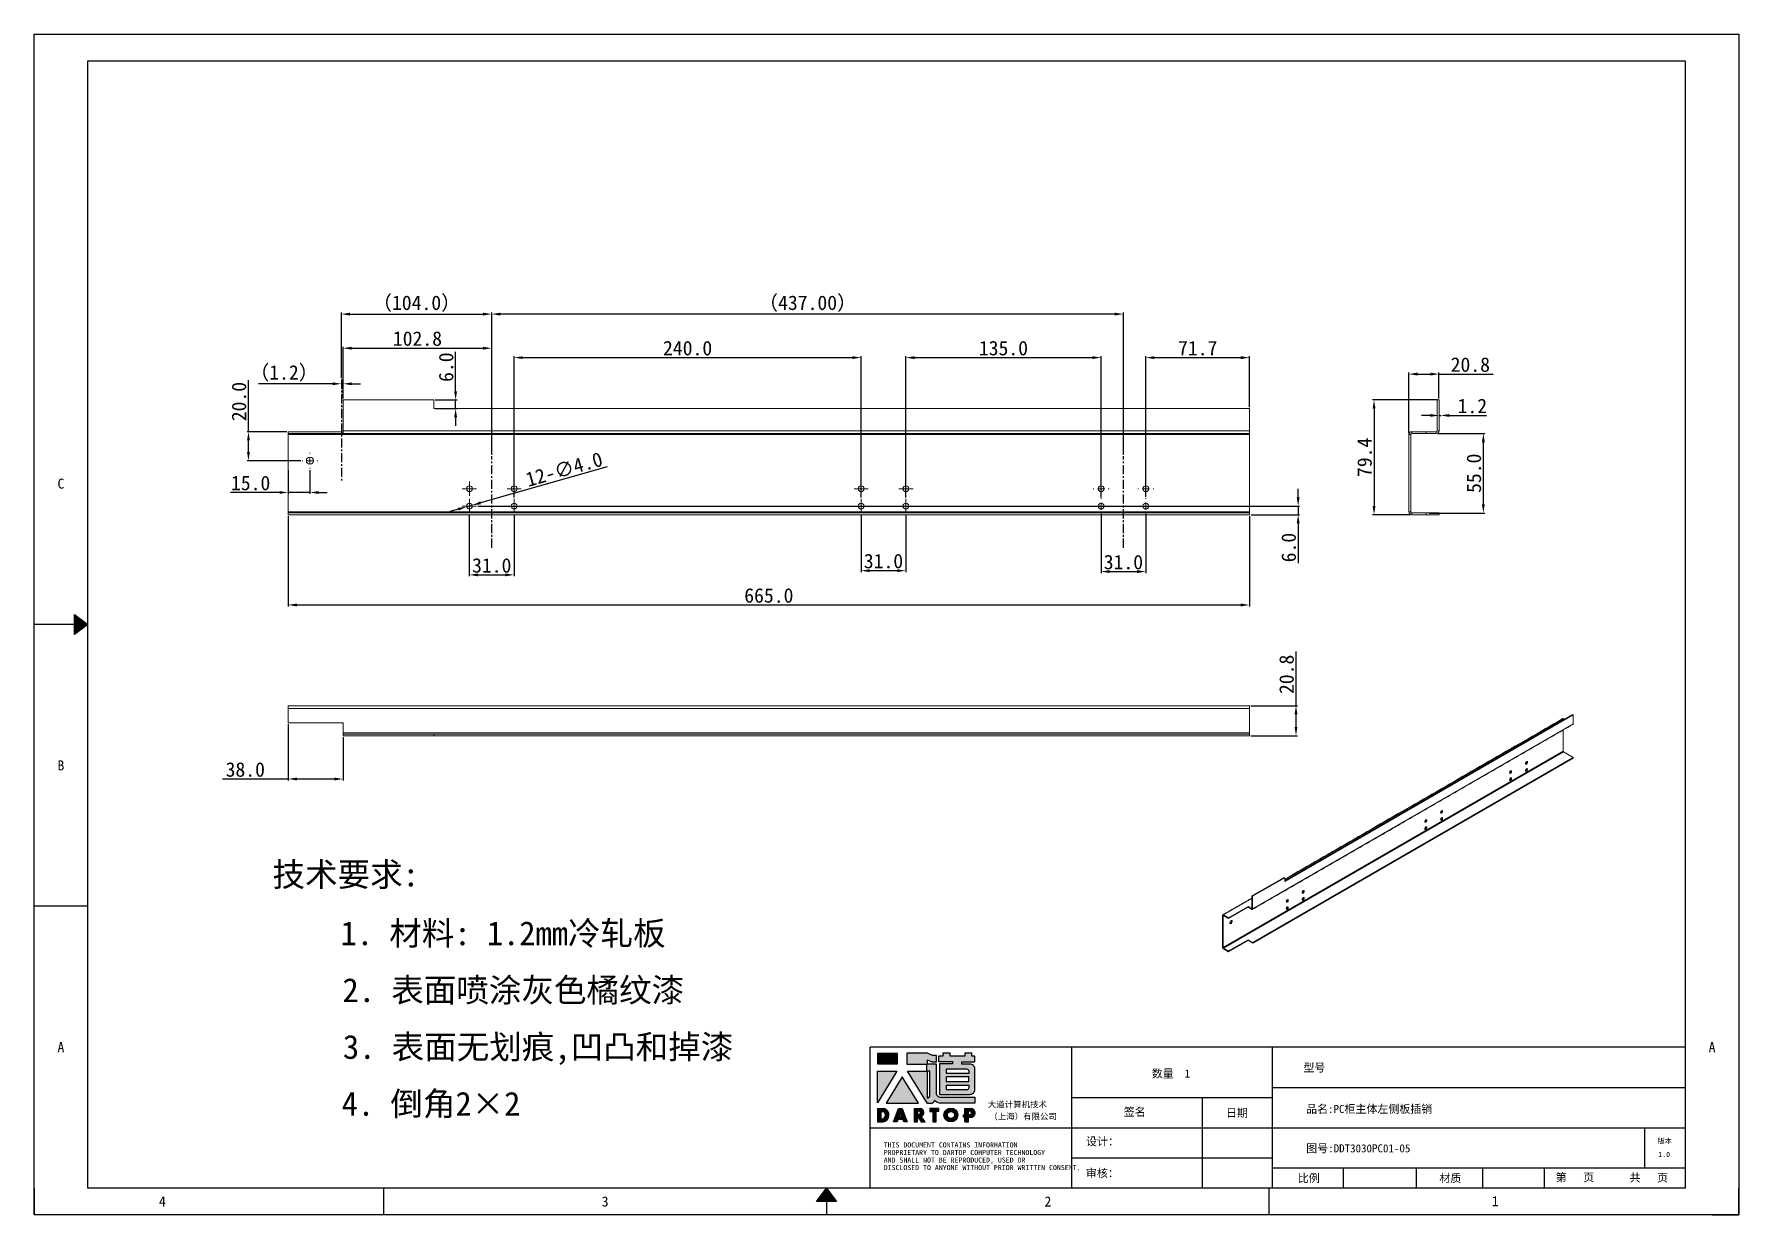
# Model space of a CAD drawing. Header units: millimetres. Extents: x 12436 to 30221, y 8547 to 23793.
# Drawn here: x 24961 to 26141, y 17318 to 18134 of the extents above; entities that cross this region are included whole.
import ezdxf
from ezdxf.enums import TextEntityAlignment as Align

# ---------------------------------------------------------------- set-up
doc = ezdxf.new("R2010")
doc.units = ezdxf.units.MM
doc.header["$PDSIZE"] = -1
doc.linetypes.add('CENTER', pattern=[10.16, 6.35, -1.27, 1.27, -1.27])
doc.linetypes.add('DOT', pattern=[0.25, 0, -0.25])
for name, color, linetype in [('4', 7, 'Continuous'), ('FORMAT', 7, 'Continuous'), ('print', 30, 'Continuous'), ('点画线', 1, 'CENTER')]:
    doc.layers.add(name, color=color, linetype=linetype)
doc.styles.add('Dartop', font='SIMFANG.TTF')
doc.styles.add('HZ', font='SimSun.ttf')
doc.styles.add('hzHT', font='SIMHEI.TTF')
doc.dimstyles.new('副本 ISO-25', dxfattribs={"dimtxt": 10, "dimasz": 6, "dimexe": 1, "dimexo": 1, "dimgap": 1.524, "dimtad": 1, "dimdec": 1, "dimzin": 0, "dimdsep": 46, "dimtxsty": 'Standard', "dimcen": 2.5, "dimclrd": 4, "dimclre": 4, "dimclrt": 4, "dimadec": 0, "dimazin": 0, "dimtfac": 1, "dimtdec": 1, "dimtmove": 0, "dimatfit": 3, "dimfxl": 1, "dimtzin": 0, "dimarcsym": 0})

msp = doc.modelspace()

# ---------------------------------------------------------------- texts
at = {"color": 0}
for s, height, style, p in [('C', 6.962, 'Dartop', (24979.965, 17823.444)), ('B', 6.962, 'Dartop', (24979.965, 17628.515)), ('A', 6.962, 'Dartop', (24979.965, 17433.585)), ('A', 6.962, 'Dartop', (26122.235, 17433.585)), ('型号', 5.5694, 'hzHT', (25847.132, 17419.418)), ('数量  1', 5.5694, 'hzHT', (25747.871, 17415.328)), ('签名', 5.5694, 'hzHT', (25722.852, 17388.787)), ('日期', 5.5694, 'hzHT', (25793.522, 17388.101)), ('品名:PC柜主体左侧板插销  ', 5.56942, 'hzHT', (25888.814, 17390.827)), ('图号:DDT3030PC01-05', 5.56942, 'hzHT', (25877.488, 17363.604)), ('版本', 3.4809, 'hzHT', (26089.478, 17368.65)), ('1.0', 3.4809, 'Dartop', (26089.059, 17359.347)), ('比例', 5.5694, 'hzHT', (25843.249, 17342.937)), ('材质', 5.5694, 'hzHT', (25941.169, 17342.937)), ('第   页', 5.5694, 'hzHT', (26027.324, 17343.514)), ('共   页', 5.5694, 'hzHT', (26078.484, 17343.312)), ('4', 6.962, 'Dartop', (25050.121, 17326.838)), ('3', 6.962, 'Dartop', (25356.439, 17326.838)), ('2', 6.962, 'Dartop', (25662.757, 17326.838)), ('1', 6.962, 'Dartop', (25972.249, 17327.058))]:
    msp.add_text(s, height=height, dxfattribs=dict(at, style=style)).set_placement(p, align=Align.MIDDLE_CENTER)
at = {"style": 'HZ'}
for s, height, p in [('技术要求:', 16.511, (25176.976, 17553.067)), ('     1. 材料: 1.2mm冷轧板', 16.51104, (25257.789, 17512.397)), ('    2. 表面喷涂灰色橘纹漆', 16.51104, (25270.481, 17473.085)), ('3. 表面无划痕,凹凸和掉漆', 16.51104, (25310.123, 17433.773)), ('4. 倒角2×2         ', 16.51104, (25286.547, 17394.461))]:
    msp.add_text(s, height=height, dxfattribs=at).set_placement(p, align=Align.MIDDLE_CENTER)
at = {"color": 0, "style": 'hzHT'}
for s, height, p in [('THIS DOCUMENT CONTAINS INFORMATION', 3.48089, (25549.164, 17364.211)), ('PROPRIETARY TO DARTOP COMPUTER TECHNOLOGY', 3.48089, (25549.164, 17358.99)), ('设计：', 5.5694, (25689.114, 17365.583)), ('AND SHALL NOT BE REPRODUCED, USED OR', 3.48089, (25549.164, 17353.768)), ('DISCLOSED TO ANYONE WITHOUT PRIOR WRITTEN CONSENT.', 3.48089, (25549.164, 17348.547)), ('审核：', 5.5694, (25689.031, 17343.651))]:
    msp.add_text(s, height=height, dxfattribs=at).set_placement(p)
at = {"layer": '4', "color": 0, "style": 'hzHT'}
for s, p in [('大道计算机技术', (25621.158, 17391.859)), ('（上海）有限公司', (25622.209, 17383.534))]:
    msp.add_text(s, height=4.1771, dxfattribs=at).set_placement(p)

# ---------------------------------------------------------------- blocks, each defined once
blk = doc.blocks.new('SW_CENTERMARKSYMBOL_0')
at = {"color": 0, "linetype": 'Continuous', "lineweight": 0}
for p, q in [((-5, 0), (-5.5, 0)), ((0, 0), (-2.5, 0)), ((0, 5), (0, 5.5)), ((0, 0), (0, 2.5)), ((0, 0), (0, -2.5)), ((0, 0), (2.5, 0)), ((5, 0), (5.5, 0)), ((0, -5), (0, -5.5))]:
    blk.add_line(p, q, dxfattribs=at)
blk = doc.blocks.new('SW_CENTERMARKSYMBOL_1')
at = {"color": 0, "linetype": 'Continuous', "lineweight": 0}
for p, q in [((-2.5, 0), (-4.9, 0)), ((0, 0), (-2.5, 0)), ((0, 2.5), (0, 4.9)), ((0, 0), (0, 2.5)), ((0, 0), (0, -2.5)), ((0, 0), (2.5, 0)), ((2.5, 0), (4.9, 0)), ((0, -2.5), (0, -4.9))]:
    blk.add_line(p, q, dxfattribs=at)
blk = doc.blocks.new('SW_CENTERMARKSYMBOL_2')
at = {"color": 0, "linetype": 'Continuous', "lineweight": 0}
for p, q in [((-2.5, 0), (-4.9, 0)), ((0, 0), (-2.5, 0)), ((0, 2.5), (0, 4.9)), ((0, 0), (0, 2.5)), ((0, 0), (0, -2.5)), ((0, 0), (2.5, 0)), ((2.5, 0), (4.9, 0)), ((0, -2.5), (0, -4.9))]:
    blk.add_line(p, q, dxfattribs=at)
blk = doc.blocks.new('SW_CENTERMARKSYMBOL_5')
at = {"color": 0, "linetype": 'Continuous', "lineweight": 0}
for p, q in [((-5, 0), (-5.5, 0)), ((0, 0), (-2.5, 0)), ((0, 5), (0, 5.5)), ((0, 0), (0, 2.5)), ((0, 0), (0, -2.5)), ((0, 0), (2.5, 0)), ((5, 0), (5.5, 0)), ((0, -5), (0, -5.5))]:
    blk.add_line(p, q, dxfattribs=at)
blk = doc.blocks.new('SW_CENTERMARKSYMBOL_6')
at = {"color": 0, "linetype": 'Continuous', "lineweight": 0}
for p, q in [((-5, 0), (-5.5, 0)), ((0, 0), (-2.5, 0)), ((0, 5), (0, 5.5)), ((0, 0), (0, 2.5)), ((0, 0), (0, -2.5)), ((0, 0), (2.5, 0)), ((5, 0), (5.5, 0)), ((0, -5), (0, -5.5))]:
    blk.add_line(p, q, dxfattribs=at)
blk = doc.blocks.new('*D91')
at = {"color": 4, "lineweight": -2}
for p, q in [((25137.2, 17800.9), (25137.2, 17738.5)), ((25802.2, 17800.9), (25802.2, 17738.5)), ((25143.2, 17739.5), (25796.2, 17739.5))]:
    blk.add_line(p, q, dxfattribs=at)
at = {"color": 4}
for points in [[(25143.2, 17740.5), (25143.2, 17738.5), (25137.2, 17739.5)], [(25796.2, 17740.5), (25796.2, 17738.5), (25802.2, 17739.5)]]:
    blk.add_solid(points, dxfattribs=at)
at = {"layer": 'Defpoints', "color": 0}
for p in [(25137.2, 17801.9), (25802.2, 17801.9), (25802.2, 17739.5)]:
    blk.add_point(p, dxfattribs=at)
at = {"color": 4, "insert": (25469.7, 17746), "char_height": 10, "attachment_point": 5}
blk.add_mtext('665.0', dxfattribs=at)
blk = doc.blocks.new('*D92')
at = {"color": 4, "lineweight": -2}
for p, q in [((25932.4, 17858.1), (25965, 17858.1)), ((25964, 17809.1), (25964, 17852.1)), ((25926.5, 17803.1), (25965, 17803.1))]:
    blk.add_line(p, q, dxfattribs=at)
at = {"color": 4}
for points in [[(25963, 17852.1), (25965, 17852.1), (25964, 17858.1)], [(25963, 17809.1), (25965, 17809.1), (25964, 17803.1)]]:
    blk.add_solid(points, dxfattribs=at)
at = {"layer": 'Defpoints', "color": 0}
for p in [(25931.4, 17858.1), (25964, 17858.1), (25925.5, 17803.1)]:
    blk.add_point(p, dxfattribs=at)
at = {"color": 4, "insert": (25957.5, 17830.6), "char_height": 10, "attachment_point": 5, "rotation": 90}
blk.add_mtext('55.0', dxfattribs=at)
blk = doc.blocks.new('*D93')
at = {"color": 4, "lineweight": -2}
for p, q in [((25927.3, 17870.6), (25921.3, 17870.6)), ((25933.3, 17870.6), (25934.5, 17870.6)), ((25933.3, 17869.7), (25933.3, 17869.6)), ((25934.5, 17869.7), (25934.5, 17869.6)), ((25940.5, 17870.6), (25966.2, 17870.6))]:
    blk.add_line(p, q, dxfattribs=at)
at = {"color": 4}
for points in [[(25927.3, 17871.6), (25927.3, 17869.6), (25933.3, 17870.6)], [(25940.5, 17871.6), (25940.5, 17869.6), (25934.5, 17870.6)]]:
    blk.add_solid(points, dxfattribs=at)
at = {"layer": 'Defpoints', "color": 0}
for p in [(25933.3, 17870.7), (25934.5, 17870.7), (25934.5, 17870.6)]:
    blk.add_point(p, dxfattribs=at)
at = {"color": 4, "insert": (25956.4, 17877.1), "char_height": 10, "attachment_point": 5}
blk.add_mtext('1.2', dxfattribs=at)
blk = doc.blocks.new('*D94')
at = {"color": 4, "lineweight": -2}
for p, q in [((25835.9, 17813.9), (25835.9, 17819.9)), ((25268.4, 17807.9), (25836.9, 17807.9)), ((25803.4, 17801.9), (25836.9, 17801.9)), ((25835.9, 17807.9), (25835.9, 17801.9)), ((25835.9, 17795.9), (25835.9, 17768.5))]:
    blk.add_line(p, q, dxfattribs=at)
at = {"color": 4}
for points in [[(25834.9, 17813.9), (25836.9, 17813.9), (25835.9, 17807.9)], [(25834.9, 17795.9), (25836.9, 17795.9), (25835.9, 17801.9)]]:
    blk.add_solid(points, dxfattribs=at)
at = {"layer": 'Defpoints', "color": 0}
for p in [(25267.4, 17807.9), (25802.4, 17801.9), (25835.9, 17801.9)]:
    blk.add_point(p, dxfattribs=at)
at = {"color": 4, "insert": (25829.4, 17779.2), "char_height": 10, "attachment_point": 5, "rotation": 90}
blk.add_mtext('6.0', dxfattribs=at)
blk = doc.blocks.new('*D95')
at = {"color": 4, "lineweight": -2}
for p, q in [((25109.7, 17859.3), (25109.7, 17895)), ((25136.2, 17859.3), (25108.7, 17859.3)), ((25109.7, 17845.3), (25109.7, 17853.3)), ((25145.9, 17839.3), (25108.7, 17839.3))]:
    blk.add_line(p, q, dxfattribs=at)
at = {"color": 4}
for points in [[(25108.7, 17853.3), (25110.7, 17853.3), (25109.7, 17859.3)], [(25108.7, 17845.3), (25110.7, 17845.3), (25109.7, 17839.3)]]:
    blk.add_solid(points, dxfattribs=at)
at = {"layer": 'Defpoints', "color": 0}
for p in [(25109.7, 17859.3), (25137.2, 17859.3), (25146.9, 17839.3)]:
    blk.add_point(p, dxfattribs=at)
at = {"color": 4, "insert": (25103.2, 17880.2), "char_height": 10, "attachment_point": 5, "rotation": 90}
blk.add_mtext('20.0', dxfattribs=at)
blk = doc.blocks.new('*D96')
at = {"color": 4, "lineweight": -2}
for p, q in [((25137.2, 17657), (25137.2, 17618.1)), ((25175.2, 17648), (25175.2, 17618.1)), ((25137.2, 17619.1), (25091.8, 17619.1)), ((25169.2, 17619.1), (25143.2, 17619.1))]:
    blk.add_line(p, q, dxfattribs=at)
at = {"color": 4}
for points in [[(25143.2, 17620.1), (25143.2, 17618.1), (25137.2, 17619.1)], [(25169.2, 17620.1), (25169.2, 17618.1), (25175.2, 17619.1)]]:
    blk.add_solid(points, dxfattribs=at)
at = {"layer": 'Defpoints', "color": 0}
for p in [(25137.2, 17658), (25175.2, 17649), (25175.2, 17619.1)]:
    blk.add_point(p, dxfattribs=at)
at = {"color": 4, "insert": (25107.5, 17625.6), "char_height": 10, "attachment_point": 5}
blk.add_mtext('38.0', dxfattribs=at)
blk = doc.blocks.new('*D97')
at = {"color": 4, "lineweight": -2}
for p, q in [((25262.5, 17802), (25262.5, 17759.3)), ((25293.5, 17802.1), (25293.5, 17759.3)), ((25268.5, 17760.3), (25287.5, 17760.3))]:
    blk.add_line(p, q, dxfattribs=at)
at = {"color": 4}
for points in [[(25268.5, 17761.3), (25268.5, 17759.3), (25262.5, 17760.3)], [(25287.5, 17761.3), (25287.5, 17759.3), (25293.5, 17760.3)]]:
    blk.add_solid(points, dxfattribs=at)
at = {"layer": 'Defpoints', "color": 0}
for p in [(25262.5, 17803), (25293.5, 17803.1), (25293.5, 17760.3)]:
    blk.add_point(p, dxfattribs=at)
at = {"color": 4, "insert": (25278, 17766.8), "char_height": 10, "attachment_point": 5}
blk.add_mtext('31.0', dxfattribs=at)
blk = doc.blocks.new('*D98')
at = {"color": 4, "lineweight": -2}
for p, q in [((25293.5, 17813.8), (25293.5, 17911.6)), ((25299.5, 17910.6), (25527.5, 17910.6)), ((25533.5, 17813.8), (25533.5, 17911.6))]:
    blk.add_line(p, q, dxfattribs=at)
at = {"color": 4}
for points in [[(25299.5, 17911.6), (25299.5, 17909.6), (25293.5, 17910.6)], [(25527.5, 17911.6), (25527.5, 17909.6), (25533.5, 17910.6)]]:
    blk.add_solid(points, dxfattribs=at)
at = {"layer": 'Defpoints', "color": 0}
for p in [(25533.5, 17910.6), (25293.5, 17812.8), (25533.5, 17812.8)]:
    blk.add_point(p, dxfattribs=at)
at = {"color": 4, "insert": (25413.5, 17917.1), "char_height": 10, "attachment_point": 5}
blk.add_mtext('240.0', dxfattribs=at)
blk = doc.blocks.new('*D99')
at = {"color": 4, "lineweight": -2}
for p, q in [((25564.5, 17813.9), (25564.5, 17911.6)), ((25570.5, 17910.6), (25693.5, 17910.6)), ((25699.5, 17813.9), (25699.5, 17911.6))]:
    blk.add_line(p, q, dxfattribs=at)
at = {"color": 4}
for points in [[(25570.5, 17911.6), (25570.5, 17909.6), (25564.5, 17910.6)], [(25693.5, 17911.6), (25693.5, 17909.6), (25699.5, 17910.6)]]:
    blk.add_solid(points, dxfattribs=at)
at = {"layer": 'Defpoints', "color": 0}
for p in [(25699.5, 17910.6), (25564.5, 17812.9), (25699.5, 17812.9)]:
    blk.add_point(p, dxfattribs=at)
at = {"color": 4, "insert": (25632, 17917.1), "char_height": 10, "attachment_point": 5}
blk.add_mtext('135.0', dxfattribs=at)
blk = doc.blocks.new('*D100')
at = {"color": 4, "lineweight": -2}
for p, q in [((25730.5, 17814.4), (25730.5, 17911.6)), ((25736.5, 17910.6), (25796.2, 17910.6)), ((25802.2, 17876.3), (25802.2, 17911.6))]:
    blk.add_line(p, q, dxfattribs=at)
at = {"color": 4}
for points in [[(25736.5, 17911.6), (25736.5, 17909.6), (25730.5, 17910.6)], [(25796.2, 17911.6), (25796.2, 17909.6), (25802.2, 17910.6)]]:
    blk.add_solid(points, dxfattribs=at)
at = {"layer": 'Defpoints', "color": 0}
for p in [(25802.2, 17910.6), (25802.2, 17875.3), (25730.5, 17813.4)]:
    blk.add_point(p, dxfattribs=at)
at = {"color": 4, "insert": (25766.4, 17917.1), "char_height": 10, "attachment_point": 5}
blk.add_mtext('71.7', dxfattribs=at)
blk = doc.blocks.new('*D101')
at = {"color": 4, "lineweight": -2}
for p, q in [((25175.2, 17882.3), (25175.2, 17918.1)), ((25181.2, 17917.1), (25272, 17917.1)), ((25278, 17843.3), (25278, 17918.1))]:
    blk.add_line(p, q, dxfattribs=at)
at = {"color": 4}
for points in [[(25181.2, 17918.1), (25181.2, 17916.1), (25175.2, 17917.1)], [(25272, 17918.1), (25272, 17916.1), (25278, 17917.1)]]:
    blk.add_solid(points, dxfattribs=at)
at = {"layer": 'Defpoints', "color": 0}
for p in [(25278, 17917.1), (25175.2, 17881.3), (25278, 17842.3)]:
    blk.add_point(p, dxfattribs=at)
at = {"color": 4, "insert": (25226.6, 17923.7), "char_height": 10, "attachment_point": 5}
blk.add_mtext('102.8', dxfattribs=at)
blk = doc.blocks.new('*D102')
at = {"color": 4, "lineweight": -2}
for p, q in [((25932.3, 17881.3), (25887.4, 17881.3)), ((25888.4, 17875.3), (25888.4, 17807.9)), ((25913.5, 17801.9), (25887.4, 17801.9))]:
    blk.add_line(p, q, dxfattribs=at)
at = {"color": 4}
for points in [[(25887.4, 17875.3), (25889.4, 17875.3), (25888.4, 17881.3)], [(25887.4, 17807.9), (25889.4, 17807.9), (25888.4, 17801.9)]]:
    blk.add_solid(points, dxfattribs=at)
at = {"layer": 'Defpoints', "color": 0}
for p in [(25933.3, 17881.3), (25888.4, 17801.9), (25914.5, 17801.9)]:
    blk.add_point(p, dxfattribs=at)
at = {"color": 4, "insert": (25881.9, 17841.6), "char_height": 10, "attachment_point": 5, "rotation": 90}
blk.add_mtext('79.4', dxfattribs=at)
blk = doc.blocks.new('*D103')
at = {"color": 4, "lineweight": -2}
for p, q in [((25912.5, 17858.4), (25912.5, 17900.2)), ((25918.5, 17899.2), (25927.3, 17899.2)), ((25933.3, 17882.3), (25933.3, 17900.2)), ((25933.3, 17899.2), (25970.7, 17899.2))]:
    blk.add_line(p, q, dxfattribs=at)
at = {"color": 4}
for points in [[(25918.5, 17900.2), (25918.5, 17898.2), (25912.5, 17899.2)], [(25927.3, 17900.2), (25927.3, 17898.2), (25933.3, 17899.2)]]:
    blk.add_solid(points, dxfattribs=at)
at = {"layer": 'Defpoints', "color": 0}
for p in [(25933.3, 17899.2), (25933.3, 17881.3), (25912.5, 17857.4)]:
    blk.add_point(p, dxfattribs=at)
at = {"color": 4, "insert": (25955, 17905.7), "char_height": 10, "attachment_point": 5}
blk.add_mtext('20.8', dxfattribs=at)
blk = doc.blocks.new('*D104')
at = {"color": 4, "lineweight": -2}
for p, q in [((25834.4, 17669.8), (25834.4, 17707.2)), ((25803.2, 17669.8), (25835.4, 17669.8)), ((25834.4, 17655), (25834.4, 17663.8)), ((25803.2, 17649), (25835.4, 17649))]:
    blk.add_line(p, q, dxfattribs=at)
at = {"color": 4}
for points in [[(25833.4, 17663.8), (25835.4, 17663.8), (25834.4, 17669.8)], [(25833.4, 17655), (25835.4, 17655), (25834.4, 17649)]]:
    blk.add_solid(points, dxfattribs=at)
at = {"layer": 'Defpoints', "color": 0}
for p in [(25802.2, 17669.8), (25834.4, 17669.8), (25802.2, 17649)]:
    blk.add_point(p, dxfattribs=at)
at = {"color": 4, "insert": (25827.9, 17691.5), "char_height": 10, "attachment_point": 5, "rotation": 90}
blk.add_mtext('20.8', dxfattribs=at)
blk = doc.blocks.new('*D105')
at = {"color": 4, "lineweight": -2}
for p, q in [((25137.2, 17832.8), (25137.2, 17816.3)), ((25152.2, 17832.8), (25152.2, 17816.3)), ((25131.2, 17817.3), (25097.2, 17817.3)), ((25152.2, 17817.3), (25137.2, 17817.3)), ((25158.2, 17817.3), (25164.2, 17817.3))]:
    blk.add_line(p, q, dxfattribs=at)
at = {"color": 4}
for points in [[(25131.2, 17818.3), (25131.2, 17816.3), (25137.2, 17817.3)], [(25158.2, 17818.3), (25158.2, 17816.3), (25152.2, 17817.3)]]:
    blk.add_solid(points, dxfattribs=at)
at = {"layer": 'Defpoints', "color": 0}
for p in [(25137.2, 17833.8), (25152.2, 17833.8), (25137.2, 17817.3)]:
    blk.add_point(p, dxfattribs=at)
at = {"color": 4, "insert": (25111.2, 17823.8), "char_height": 10, "attachment_point": 5}
blk.add_mtext('15.0', dxfattribs=at)
blk = doc.blocks.new('*U14')
at = {"color": 254, "linetype": 'Continuous', "extrusion": (0, 0, -1)}
for points in [[(-17, 0.333), (-16.812, 0.25), (-17, 0.5)], [(-17, 0.333), (-17.188, 0.25), (-16.812, 0.25)], [(-17, 0.333), (-17, 0.5), (-17.188, 0.25)]]:
    blk.add_solid(points, dxfattribs=at)
blk = doc.blocks.new('*U13')
at = {"color": 254, "linetype": 'Continuous', "extrusion": (0, 0, -1)}
for points in [[(-0.833, 11), (-0.75, 10.812), (-0.75, 11.188)], [(-0.833, 11), (-0.75, 11.188), (-1, 11)], [(-0.833, 11), (-1, 11), (-0.75, 10.812)]]:
    blk.add_solid(points, dxfattribs=at)
blk = doc.blocks.new('dadao')
for p, q in [((48, 19.2), (44.9, 10.4)), ((44.9, 10.4), (51.2, 10.4)), ((51.2, 10.4), (48, 19.2))]:
    blk.add_line(p, q)
for points in [[(41.8, 121.6), (41.8, 143.7), (-0.4, 143.7), (-0.4, 121.6), (41.8, 121.6)], [(104.8, 122), (104.8, 130.3), (114.1, 126.3), (124.2, 126.3), (124.2, 139.6), (115.9, 139.6), (105.1, 143.9), (61.5, 143.9)], [(61.7, 144), (61.7, 121.3), (103.9, 121.3)], [(113.4, 38.7), (105.1, 38.7), (63, 106.5), (103.9, 106.5), (103.9, 120.9), (103.9, 121.3)], [(109.7, 53.6), (109.7, 106.2), (104.3, 106.2), (104.3, 50.4), (106.6, 50.4)], [(144.6, 94.4), (144.6, 84.8), (192, 84.8), (192, 94.1), (144.9, 94.1)], [(120.2, 45), (119.5, 45), (119.5, 44.6)], [(0, 28), (0, 0), (11.8, 0)], [(0.1, 28), (14, 28)], [(7.1, 21.8), (7.1, 6.1), (12, 6.1)], [(7.1, 21.8), (11.4, 21.8)], [(76.8, 28.2), (76.8, 0), (84.1, 0), (84.1, 11.1), (91.6, -0.1), (100.3, -0.1), (91.7, 11.1)], [(76.8, 28.2), (90.6, 28.2)], [(84, 22.7), (84, 15.3), (87.2, 15.3)], [(84, 22.7), (87.3, 22.7)], [(183.7, 0), (183.7, 9.6), (180.6, 9.6), (180.6, 14.9), (183.8, 14.9), (183.8, 28.1), (196.1, 28.1), (196.5, 28.1)], [(183.7, 0), (190.9, 0), (190.9, 9.6), (198.8, 9.6)], [(194.9, 22.3), (190.8, 22.3), (190.8, 15), (194.4, 15)]]:
    blk.add_lwpolyline(points)
blk.add_lwpolyline([(137.1, 144.2), (137.1, 137.9), (128.3, 137.9), (128.3, 126.5), (157.3, 126.5), (157.3, 121.5), (130.3, 121.5), (130.3, 57.5), (194.4, 57.5, 0.414214), (204.4, 67.5), (204.4, 111.3, 0.414214), (194.4, 121.3), (177.5, 121.3), (177.5, 126.3), (204.7, 126.3), (204.7, 137.7), (198.2, 137.7), (198.2, 143.9), (183.3, 143.9), (183.3, 138), (153, 138), (153, 144.2), (137.1, 144.2)], format="xyb", close=True)
for points in [[(104.8, 122), (123.4, 122), (123.4, 60, 0.414214), (131.4, 52), (204.8, 52), (204.8, 39.1), (131.7, 39.1)], [(144.3, 110.8), (144.3, 101.8), (192.3, 101.8), (192.3, 105.5, 0.414214), (187.3, 110.5), (144.3, 110.5)], [(144.6, 77), (144.6, 67.5), (187.6, 67.5, 0.414214), (192.6, 72.5), (192.6, 76.4), (144.6, 76.4)]]:
    blk.add_lwpolyline(points, format="xyb")
for points in [[(-0.3, 106.2), (40.4, 106.2), (-0.3, 39.7), (-0.3, 106.2)], [(51.7, 94.1), (18.4, 39.3), (86.2, 39.3)], [(43.8, 28.2), (51.8, 28.2), (62.6, -0.1), (55, -0.1), (53.2, 5), (42.9, 5), (41.1, 0), (33.6, 0)], [(110, 28.1), (110, 21.9), (116, 21.9), (116, -0.1), (123.2, -0.1), (123.2, 22), (129.2, 22), (129.2, 28.1), (110, 28.1)]]:
    blk.add_lwpolyline(points, close=True)
for radius in [14.5, 7.44]:
    blk.add_circle((154.2, 14.2), radius)
for centre, radius, start, end in [((99.2, 60.7), 12.6, 305.6399, 325.969), ((111.6, 46.7), 8.19, 282.9811, 347.6627), ((136, 61.7), 22.9, 226.7358, 259.3209), ((8.5, 13.9), 8.49, 294.2143, 69.7177), ((9.6, 14.2), 14.4, 278.6604, 72.3203), ((86.4, 19), 3.8, 282.527, 76.7196), ((88.6, 19.4), 8.95, 290.6073, 77.2124), ((193.7, 18.7), 3.8, 280.9891, 72.5513), ((195.7, 18.6), 9.51, 288.8959, 85.2442)]:
    blk.add_arc(centre, radius, start, end)
blk = doc.blocks.new('*D382')
at = {"color": 4, "lineweight": -2}
for p, q in [((25278, 17844.3), (25278, 17941.7)), ((25709, 17940.7), (25284, 17940.7)), ((25715, 17843.3), (25715, 17941.7))]:
    blk.add_line(p, q, dxfattribs=at)
at = {"color": 4}
for points in [[(25284, 17941.7), (25284, 17939.7), (25278, 17940.7)], [(25709, 17941.7), (25709, 17939.7), (25715, 17940.7)]]:
    blk.add_solid(points, dxfattribs=at)
at = {"layer": 'Defpoints', "color": 0}
for p in [(25278, 17940.7), (25278, 17843.3), (25715, 17842.3)]:
    blk.add_point(p, dxfattribs=at)
at = {"color": 4, "insert": (25496.5, 17947.9), "char_height": 10, "attachment_point": 5}
blk.add_mtext('{\\fSimSun|b0|i0|c134|p2;（}437.00{\\fSimSun|b0|i0|c134|p2;）}', dxfattribs=at)
blk = doc.blocks.new('*D144')
at = {"layer": 'Defpoints', "color": 0}
for p in [(25260.6, 17807.4), (25264.5, 17808.5)]:
    blk.add_point(p, dxfattribs=at)
at = {"layer": 'FORMAT', "color": 4, "lineweight": -2}
for p, q in [((25357.8, 17835), (25270.2, 17810.1)), ((25254.9, 17805.7), (25249.1, 17804.1)), ((25260.6, 17807.4), (25264.5, 17808.5))]:
    blk.add_line(p, q, dxfattribs=at)
at = {"layer": 'FORMAT', "color": 4}
for points in [[(25270, 17811.1), (25270.5, 17809.1), (25264.5, 17808.5)], [(25254.6, 17806.7), (25255.1, 17804.8), (25260.6, 17807.4)]]:
    blk.add_solid(points, dxfattribs=at)
at = {"layer": 'FORMAT', "color": 4, "insert": (25328.1, 17833.3), "char_height": 10, "attachment_point": 5, "rotation": 15.8757}
blk.add_mtext('12-∅4.0', dxfattribs=at)
blk = doc.blocks.new('*D145')
at = {"color": 4, "lineweight": -2}
for p, q in [((25174, 17896.4), (25174, 17941.7)), ((25180, 17940.7), (25272, 17940.7)), ((25278, 17843.3), (25278, 17941.7))]:
    blk.add_line(p, q, dxfattribs=at)
at = {"color": 4}
for points in [[(25180, 17941.7), (25180, 17939.7), (25174, 17940.7)], [(25272, 17941.7), (25272, 17939.7), (25278, 17940.7)]]:
    blk.add_solid(points, dxfattribs=at)
at = {"layer": 'Defpoints', "color": 0}
for p in [(25278, 17940.7), (25174, 17895.4), (25278, 17842.3)]:
    blk.add_point(p, dxfattribs=at)
at = {"color": 4, "insert": (25226, 17947.9), "char_height": 10, "attachment_point": 5}
blk.add_mtext('{\\fSimSun|b0|i0|c134|p2;（}104.0{\\fSimSun|b0|i0|c134|p2;）}', dxfattribs=at)
blk = doc.blocks.new('*D383')
at = {"layer": 'Defpoints', "color": 0}
for p in [(25174, 17895.4), (25175.2, 17892.5), (25175.2, 17881.3)]:
    blk.add_point(p, dxfattribs=at)
at = {"layer": 'FORMAT', "color": 4, "lineweight": -2}
for p, q in [((25168, 17892.5), (25116.6, 17892.5)), ((25174, 17894.4), (25174, 17891.5)), ((25175.2, 17892.5), (25174, 17892.5)), ((25175.2, 17882.3), (25175.2, 17893.5)), ((25181.2, 17892.5), (25187.2, 17892.5))]:
    blk.add_line(p, q, dxfattribs=at)
at = {"layer": 'FORMAT', "color": 4}
for points in [[(25168, 17893.5), (25168, 17891.5), (25174, 17892.5)], [(25181.2, 17893.5), (25181.2, 17891.5), (25175.2, 17892.5)]]:
    blk.add_solid(points, dxfattribs=at)
at = {"layer": 'FORMAT', "color": 4, "insert": (25134.3, 17899.7), "char_height": 10, "attachment_point": 5}
blk.add_mtext('{\\fSimSun|b0|i0|c134|p2;（}1.2{\\fSimSun|b0|i0|c134|p2;）}', dxfattribs=at)
blk = doc.blocks.new('*D384')
at = {"layer": 'Defpoints', "color": 0}
for p in [(25699.5, 17802.7), (25730.5, 17802.4), (25730.5, 17762.6)]:
    blk.add_point(p, dxfattribs=at)
at = {"layer": 'FORMAT', "color": 4, "lineweight": -2}
for p, q in [((25699.5, 17801.7), (25699.5, 17761.6)), ((25730.5, 17801.4), (25730.5, 17761.6)), ((25705.5, 17762.6), (25724.5, 17762.6))]:
    blk.add_line(p, q, dxfattribs=at)
at = {"layer": 'FORMAT', "color": 4}
for points in [[(25705.5, 17763.6), (25705.5, 17761.6), (25699.5, 17762.6)], [(25724.5, 17763.6), (25724.5, 17761.6), (25730.5, 17762.6)]]:
    blk.add_solid(points, dxfattribs=at)
at = {"layer": 'FORMAT', "color": 4, "insert": (25715, 17769.1), "char_height": 10, "attachment_point": 5}
blk.add_mtext('31.0', dxfattribs=at)
blk = doc.blocks.new('*D385')
at = {"layer": 'Defpoints', "color": 0}
for p in [(25533.5, 17803), (25564.5, 17803), (25533.5, 17763.2)]:
    blk.add_point(p, dxfattribs=at)
at = {"layer": 'FORMAT', "color": 4, "lineweight": -2}
for p, q in [((25533.5, 17802), (25533.5, 17762.2)), ((25564.5, 17802), (25564.5, 17762.2)), ((25558.5, 17763.2), (25539.5, 17763.2))]:
    blk.add_line(p, q, dxfattribs=at)
at = {"layer": 'FORMAT', "color": 4}
for points in [[(25539.5, 17764.2), (25539.5, 17762.2), (25533.5, 17763.2)], [(25558.5, 17764.2), (25558.5, 17762.2), (25564.5, 17763.2)]]:
    blk.add_solid(points, dxfattribs=at)
at = {"layer": 'FORMAT', "color": 4, "insert": (25549, 17769.8), "char_height": 10, "attachment_point": 5}
blk.add_mtext('31.0', dxfattribs=at)
blk = doc.blocks.new('*D392')
at = {"color": 4, "lineweight": -2}
for p, q in [((25253, 17887.3), (25253, 17914.7)), ((25238.8, 17881.3), (25254, 17881.3)), ((25253, 17875.3), (25253, 17881.3)), ((25238.8, 17875.3), (25254, 17875.3)), ((25253, 17869.3), (25253, 17863.3))]:
    blk.add_line(p, q, dxfattribs=at)
at = {"color": 4}
for points in [[(25252, 17887.3), (25254, 17887.3), (25253, 17881.3)], [(25252, 17869.3), (25254, 17869.3), (25253, 17875.3)]]:
    blk.add_solid(points, dxfattribs=at)
at = {"layer": 'Defpoints', "color": 0}
for p in [(25237.8, 17881.3), (25253, 17881.3), (25237.8, 17875.3)]:
    blk.add_point(p, dxfattribs=at)
at = {"color": 4, "insert": (25246.5, 17904), "char_height": 10, "attachment_point": 5, "rotation": 90}
blk.add_mtext('6.0', dxfattribs=at)

# ---------------------------------------------------------------- dimensions: what is measured, and where the dimension line sits
for p1, p2, text, picture, middle in [((25174.045, 17895.399), (25278.045, 17842.343), '{\\fSimSun|b0|i0|c134|p2;（}<>{\\fSimSun|b0|i0|c134|p2;）}', '*D145', (25226.045, 17940.686)), ((25715.045, 17842.343), (25278.045, 17843.343), '{\\fSimSun|b0|i0|c134|p2;（}<>0{\\fSimSun|b0|i0|c134|p2;）}', '*D382', (25496.545, 17940.686))]:
    dim = msp.add_linear_dim(base=(25278.045, 17940.686), p1=p1, p2=p2, text=text, dimstyle='副本 ISO-25')
    dim.commit()
    dim.dimension.update_dxf_attribs({"geometry": picture, "text_midpoint": middle, "dimtype": 160})
for base, p1, p2, picture, middle in [((25278.045, 17917.144), (25175.245, 17881.317), (25278.045, 17842.343), '*D101', (25226.645, 17917.144)), ((25802.245, 17739.464), (25137.245, 17801.917), (25802.245, 17801.917), '*D91', (25469.745, 17739.464)), ((25293.545, 17760.292), (25262.545, 17803.015), (25293.545, 17803.117), '*D97', (25278.045, 17760.292)), ((25175.245, 17619.086), (25137.245, 17657.994), (25175.245, 17648.997), '*D96', (25107.471, 17619.086))]:
    dim = msp.add_linear_dim(base=base, p1=p1, p2=p2, dimstyle='副本 ISO-25')
    dim.commit()
    dim.dimension.update_dxf_attribs({"geometry": picture, "text_midpoint": middle, "dimtype": 160})
for base, p1, p2, picture, middle in [((25533.545, 17910.62), (25293.545, 17812.815), (25533.545, 17812.815), '*D98', (25413.545, 17917.144)), ((25699.545, 17910.62), (25564.545, 17812.915), (25699.545, 17812.915), '*D99', (25632.045, 17917.144)), ((25802.245, 17910.62), (25730.545, 17813.415), (25802.245, 17875.317), '*D100', (25766.395, 17917.144)), ((25933.332, 17899.151), (25912.535, 17857.38), (25933.332, 17881.317), '*D103', (25955.023, 17905.675)), ((25934.532, 17870.589), (25933.332, 17870.685), (25934.532, 17870.685), '*D93', (25956.389, 17877.113)), ((25137.245, 17817.262), (25152.245, 17833.814), (25137.245, 17833.814), '*D105', (25111.221, 17823.786))]:
    dim = msp.add_linear_dim(base=base, p1=p1, p2=p2, dimstyle='副本 ISO-25')
    dim.commit()
    dim.dimension.update_dxf_attribs({"geometry": picture, "text_midpoint": middle})
for base, p1, p2, picture, middle in [((25252.994, 17881.317), (25237.845, 17875.317), (25237.845, 17881.317), '*D392', (25246.47, 17904.007)), ((25109.742, 17859.317), (25146.945, 17839.314), (25137.245, 17859.317), '*D95', (25103.218, 17880.174)), ((25888.428, 17801.917), (25933.332, 17881.317), (25914.472, 17801.917), '*D102', (25881.904, 17841.617)), ((25963.987, 17858.117), (25925.535, 17803.117), (25931.395, 17858.117), '*D92', (25957.463, 17830.617)), ((25835.933, 17801.917), (25267.445, 17807.915), (25802.445, 17801.917), '*D94', (25829.409, 17779.226)), ((25834.434, 17669.794), (25802.245, 17648.997), (25802.245, 17669.794), '*D104', (25827.91, 17691.484))]:
    dim = msp.add_linear_dim(base=base, p1=p1, p2=p2, angle=90, dimstyle='副本 ISO-25')
    dim.commit()
    dim.dimension.update_dxf_attribs({"geometry": picture, "text_midpoint": middle})
at = {"layer": 'FORMAT'}
dim = msp.add_linear_dim(base=(25175.245, 17892.49), p1=(25174.045, 17895.399), p2=(25175.245, 17881.317), text='{\\fSimSun|b0|i0|c134|p2;（}<>{\\fSimSun|b0|i0|c134|p2;）}', dimstyle='副本 ISO-25', dxfattribs=at)
dim.commit()
dim.dimension.update_dxf_attribs({"geometry": '*D383', "text_midpoint": (25134.271, 17892.49), "dimtype": 160})
dim = msp.add_diameter_dim_2p(p1=(25260.621, 17807.368), p2=(25264.469, 17808.462), text='12-<>', dimstyle='副本 ISO-25', dxfattribs=at)
dim.commit()
dim.dimension.update_dxf_attribs({"geometry": '*D144', "text_midpoint": (25329.862, 17827.06), "dimtype": 163})
for base, p1, p2, picture, middle in [((25533.545, 17763.25), (25564.545, 17803.015), (25533.545, 17803.015), '*D385', (25549.045, 17769.774)), ((25730.545, 17762.567), (25699.545, 17802.665), (25730.545, 17802.415), '*D384', (25715.045, 17769.091))]:
    dim = msp.add_linear_dim(base=base, p1=p1, p2=p2, dimstyle='副本 ISO-25', dxfattribs=at)
    dim.commit()
    dim.dimension.update_dxf_attribs({"geometry": picture, "text_midpoint": middle})

# ---------------------------------------------------------------- hatches: boundary and pattern name
for points in [[(25558.641, 17429.274), (25544.755, 17429.274), (25544.755, 17422.019), (25558.641, 17422.019)], [(25558.194, 17416.942), (25544.792, 17416.942), (25544.792, 17395.061)], [(25561.909, 17412.972), (25550.954, 17394.915), (25573.262, 17394.915)], [(25587.427, 17391.221), (25581.087, 17391.221), (25581.087, 17389.209), (25583.065, 17389.209), (25583.065, 17381.961), (25585.433, 17381.961), (25585.433, 17389.214), (25587.427, 17389.214)]]:
    msp.add_hatch(color=0).paths.add_polyline_path(points)
h = msp.add_hatch(color=0)
h.paths.add_polyline_path([(25579.393, 17424.864), (25582.458, 17423.54), (25585.771, 17423.54), (25585.771, 17427.926), (25583.037, 17427.926), (25579.476, 17429.332), (25565.203, 17429.332), (25565.203, 17421.916), (25579.09, 17421.916), (25579.09, 17421.766), (25579.09, 17417.026), (25565.623, 17417.026), (25579.475, 17394.734), (25582.218, 17394.734, 0.27937482), (25584.22, 17396.681), (25584.22, 17396.784), (25584.462, 17396.784, 0.14314537), (25588.238, 17394.862), (25612.307, 17394.862), (25612.307, 17399.09), (25588.136, 17399.09, -0.41421356), (25585.503, 17401.722), (25585.503, 17422.15), (25579.393, 17422.15)])
h.paths.add_polyline_path([(25579.23, 17416.931), (25580.995, 17416.93), (25580.995, 17399.629, -0.08893574), (25579.972, 17398.577), (25579.224, 17398.577)], flags=16)
h = msp.add_hatch(color=0)
h.paths.add_polyline_path([(25612.266, 17427.312), (25610.124, 17427.312), (25610.124, 17429.349), (25605.229, 17429.349), (25605.229, 17427.414), (25595.236, 17427.414), (25595.236, 17429.451), (25590.002, 17429.451), (25590.002, 17427.376), (25587.11, 17427.376), (25587.11, 17423.62), (25596.654, 17423.62), (25596.654, 17421.959), (25587.76, 17421.959), (25587.76, 17400.928), (25608.873, 17400.928, 0.41421356), (25612.164, 17404.219), (25612.164, 17418.622, 0.41421356), (25608.873, 17421.913), (25603.292, 17421.913), (25603.292, 17423.543), (25612.266, 17423.543)])
h.paths.add_polyline_path([(25606.541, 17418.348, -0.41421356), (25608.187, 17416.702), (25608.187, 17415.495), (25592.38, 17415.495), (25592.38, 17418.348)], flags=16)
h.paths.add_polyline_path([(25608.085, 17412.949), (25608.085, 17409.893), (25592.483, 17409.893), (25592.483, 17412.949)], flags=16)
h.paths.add_polyline_path([(25608.289, 17407.142), (25608.289, 17405.834, -0.41421356), (25606.643, 17404.188), (25592.483, 17404.188), (25592.483, 17407.142)], flags=16)
h = msp.add_hatch(color=0)
h.paths.add_polyline_path([(25549.489, 17391.188), (25544.891, 17391.188), (25544.891, 17381.989), (25548.763, 17381.989, 0.79301591)])
h.paths.add_polyline_path([(25548.831, 17384.003), (25547.224, 17384.003), (25547.224, 17389.173), (25548.654, 17389.173, -0.67136089)], flags=16)
h = msp.add_hatch(color=0)
h.paths.add_polyline_path([(25561.944, 17391.263), (25559.32, 17391.263), (25555.946, 17381.979), (25558.431, 17381.979), (25559.016, 17383.624), (25562.383, 17383.624), (25562.981, 17381.959), (25565.486, 17381.959)])
h.paths.add_polyline_path([(25561.74, 17385.398), (25559.653, 17385.398), (25560.677, 17388.315)], flags=16)
h = msp.add_hatch(color=0)
h.paths.add_polyline_path([(25574.698, 17391.257), (25570.176, 17391.257), (25570.176, 17381.974), (25572.566, 17381.974), (25572.566, 17385.654), (25575.022, 17381.94), (25577.909, 17381.94), (25575.082, 17385.63, 0.74405494)])
h.paths.add_polyline_path([(25572.544, 17387.028), (25572.544, 17389.466), (25573.612, 17389.466, -0.79680897), (25573.596, 17387.028)], flags=16)
h = msp.add_hatch(color=0)
h.paths.add_polyline_path([(25590.873, 17386.649, 1), (25600.405, 17386.649, 1)])
h.paths.add_polyline_path([(25598.088, 17386.649, -1), (25593.191, 17386.649, -1)], flags=16)
h = msp.add_hatch(color=0)
h.paths.add_polyline_path([(25609.548, 17391.235), (25609.411, 17391.235), (25605.38, 17391.235), (25605.38, 17386.902), (25604.311, 17386.902), (25604.311, 17385.144), (25605.363, 17385.144), (25605.363, 17381.99), (25607.716, 17381.99), (25607.716, 17385.156), (25610.302, 17385.156, 0.81230381)])
h.paths.add_polyline_path([(25607.681, 17386.914), (25607.681, 17389.338), (25609.021, 17389.338, -0.77821343), (25608.884, 17386.914)], flags=16)

# ---------------------------------------------------------------- linework, layer by layer
at = {"color": 0, "linetype": 'DOT'}
for p, q in [((24961.4, 17336.12), (24961.4, 18115.839)), ((26140.799, 18115.839), (26140.799, 17336.12)), ((26122.235, 17317.555), (24961.4, 17317.555))]:
    msp.add_line(p, q, dxfattribs=at)
at = {"color": 0}
for p, q in [((24998.529, 17336.12), (24998.529, 18115.839)), ((26103.67, 18115.839), (26103.67, 17336.12)), ((24989.247, 17725.979), (24961.4, 17725.979)), ((24998.529, 17531.05), (24961.4, 17531.05)), ((26103.67, 17433.585), (25539.766, 17433.585)), ((25539.766, 17336.12), (25539.766, 17433.585)), ((25679.002, 17433.585), (25679.002, 17336.12)), ((25818.237, 17336.12), (25818.237, 17433.585)), ((25679.002, 17398.776), (25818.237, 17398.776)), ((25769.505, 17398.776), (25769.505, 17336.12)), ((25818.237, 17405.738), (26103.67, 17405.738)), ((25539.766, 17377.891), (25679.002, 17377.891)), ((25679.002, 17377.891), (26103.67, 17377.891)), ((26075.823, 17350.044), (26075.823, 17377.891)), ((25679.002, 17357.005), (25818.237, 17357.005)), ((25818.237, 17350.044), (26103.67, 17350.044)), ((25867.224, 17336.12), (25867.224, 17350.044)), ((25917.707, 17336.12), (25917.707, 17350.044)), ((25963.602, 17336.12), (25963.602, 17350.044)), ((26006.205, 17336.12), (26006.205, 17350.044)), ((24961.4, 17336.12), (24961.4, 17317.555)), ((26103.67, 17336.12), (24998.529, 17336.12)), ((25203.28, 17317.555), (25203.28, 17336.12)), ((25509.598, 17326.838), (25509.598, 17317.555)), ((25815.916, 17317.555), (25815.916, 17336.12)), ((26140.799, 17317.555), (26140.799, 17336.12)), ((24961.4, 17317.555), (24961.4, 17317.555)), ((26122.235, 17317.555), (26140.799, 17317.555))]:
    msp.add_line(p, q, dxfattribs=at)
msp.add_line((24998.529, 18115.839), (26103.67, 18115.839))
at = {"color": 7, "linetype": 'Continuous', "lineweight": 15}
for p, q in [((25237.845, 17881.317), (25175.245, 17881.317)), ((25175.245, 17881.317), (25175.245, 17858.117)), ((25237.845, 17875.317), (25237.845, 17881.317)), ((25933.332, 17881.317), (25932.132, 17881.317)), ((25932.132, 17881.317), (25932.132, 17860.053)), ((25933.332, 17881.317), (25933.332, 17860.053)), ((25802.245, 17875.317), (25237.845, 17875.317)), ((25802.245, 17860.053), (25802.245, 17875.317)), ((25137.245, 17858.117), (25137.245, 17859.317)), ((25137.245, 17859.317), (25175.245, 17859.317)), ((25137.245, 17858.117), (25175.045, 17858.117)), ((25137.245, 17858.117), (25137.245, 17857.38)), ((25137.245, 17857.38), (25802.245, 17857.38)), ((25137.245, 17857.38), (25137.245, 17803.853)), ((25802.245, 17858.117), (25175.045, 17858.117)), ((25175.245, 17860.053), (25802.245, 17860.053)), ((25802.245, 17860.053), (25802.245, 17858.117)), ((25802.245, 17858.117), (25802.245, 17857.38)), ((25802.245, 17857.38), (25802.245, 17803.853)), ((25913.735, 17857.38), (25912.535, 17857.38)), ((25912.535, 17857.38), (25912.535, 17803.853)), ((25913.735, 17857.38), (25913.735, 17803.853)), ((25914.472, 17859.317), (25914.472, 17858.117)), ((25924.335, 17859.317), (25914.472, 17859.317)), ((25924.335, 17858.117), (25914.472, 17858.117)), ((25924.335, 17858.117), (25924.335, 17859.317)), ((25924.335, 17859.317), (25931.395, 17859.317)), ((25924.335, 17858.117), (25931.395, 17858.117)), ((25931.395, 17859.317), (25931.395, 17858.117)), ((25932.132, 17860.053), (25933.332, 17860.053)), ((25137.245, 17803.853), (25802.245, 17803.853)), ((25137.245, 17803.853), (25137.245, 17803.117)), ((25137.245, 17801.917), (25137.245, 17803.117)), ((25137.245, 17803.117), (25802.245, 17803.117)), ((25137.245, 17801.917), (25802.245, 17801.917)), ((25802.245, 17803.853), (25802.245, 17803.117)), ((25802.245, 17801.917), (25802.245, 17803.117)), ((25913.735, 17803.853), (25912.535, 17803.853)), ((25914.472, 17803.117), (25914.472, 17801.917)), ((25914.472, 17803.117), (25924.335, 17803.117)), ((25914.472, 17801.917), (25924.335, 17801.917)), ((25924.335, 17801.917), (25924.335, 17803.117)), ((25924.335, 17803.117), (25933.335, 17803.117)), ((25924.335, 17801.917), (25933.335, 17801.917)), ((25933.335, 17801.917), (25933.335, 17803.117)), ((25137.245, 17669.794), (25802.245, 17669.794)), ((25137.245, 17667.857), (25137.245, 17669.794)), ((25137.245, 17657.994), (25137.245, 17667.857)), ((25137.245, 17667.857), (25802.245, 17667.857)), ((25802.245, 17667.857), (25802.245, 17669.794)), ((25802.245, 17650.934), (25802.245, 17669.057)), ((25137.245, 17657.994), (25175.245, 17657.994)), ((25175.245, 17657.994), (25175.245, 17650.934)), ((25804.356, 17529.254), (26026.104, 17657.267)), ((26025.68, 17663.743), (25826.559, 17548.793)), ((26026.104, 17663.498), (25826.559, 17548.303)), ((25826.559, 17549.469), (26019.436, 17660.815)), ((26020.022, 17660.477), (26019.436, 17660.815)), ((26026.104, 17663.498), (26025.68, 17663.743)), ((26026.104, 17657.267), (26026.104, 17663.498)), ((25175.245, 17650.934), (25175.245, 17650.197)), ((25802.245, 17650.934), (25175.245, 17650.934)), ((25175.245, 17648.997), (25175.245, 17650.197)), ((25237.845, 17650.197), (25175.245, 17650.197)), ((25237.845, 17648.997), (25175.245, 17648.997)), ((25237.845, 17648.997), (25237.845, 17650.197)), ((25802.245, 17650.197), (25237.845, 17650.197)), ((25802.245, 17648.997), (25237.845, 17648.997)), ((25802.245, 17650.197), (25802.245, 17650.934)), ((25802.245, 17648.997), (25802.245, 17650.197)), ((26019.176, 17652.939), (26019.176, 17638.321)), ((26019.176, 17638.321), (25784.063, 17502.594)), ((25784.323, 17502.143), (26019.436, 17637.87)), ((25804.428, 17506.048), (26026.106, 17634.02)), ((25804.428, 17505.558), (26026.106, 17633.53)), ((26026.106, 17634.02), (26019.436, 17637.87)), ((26026.106, 17633.53), (26026.106, 17634.02)), ((25826.135, 17550.997), (25803.932, 17538.18)), ((25826.559, 17550.753), (25804.356, 17537.935)), ((25826.559, 17550.753), (25826.135, 17550.997)), ((25826.559, 17548.303), (25826.559, 17550.753)), ((25804.356, 17537.935), (25803.932, 17538.18)), ((25803.932, 17538.18), (25803.932, 17529.499)), ((25804.356, 17537.935), (25804.356, 17529.254)), ((25784.323, 17525.087), (25803.932, 17536.407)), ((25787.811, 17523.074), (25801.246, 17530.83)), ((25787.811, 17522.584), (25801.246, 17530.34)), ((25801.246, 17530.83), (25803.742, 17529.389)), ((25801.246, 17530.34), (25801.246, 17530.83)), ((25801.246, 17530.34), (25803.671, 17528.94)), ((25803.742, 17529.389), (25803.671, 17529.348)), ((25803.671, 17529.348), (25803.671, 17528.858)), ((25803.932, 17529.499), (25803.742, 17529.389)), ((25803.932, 17529.499), (25804.356, 17529.254)), ((25784.063, 17524.447), (25783.639, 17524.692)), ((25783.639, 17524.692), (25783.639, 17502.839)), ((25784.063, 17524.447), (25784.324, 17524.597)), ((25784.063, 17524.447), (25784.063, 17502.594)), ((25787.811, 17523.074), (25784.323, 17525.087)), ((25784.323, 17525.087), (25784.323, 17524.597)), ((25787.811, 17522.584), (25784.323, 17524.597)), ((25787.811, 17522.584), (25787.811, 17523.074)), ((25784.063, 17502.594), (25783.639, 17502.839)), ((25787.811, 17500.129), (25801.246, 17507.885)), ((25787.811, 17499.639), (25801.246, 17507.395)), ((25801.246, 17507.885), (25804.428, 17506.048)), ((25801.246, 17507.395), (25801.246, 17507.885)), ((25801.246, 17507.395), (25804.428, 17505.558)), ((25804.428, 17505.558), (25804.428, 17506.048)), ((25784.323, 17502.143), (25787.811, 17500.129)), ((25784.323, 17502.143), (25784.323, 17501.653)), ((25784.323, 17501.653), (25787.811, 17499.639)), ((25787.811, 17499.639), (25787.811, 17500.129))]:
    msp.add_line(p, q, dxfattribs=at)
at = {"color": 0}
for points in [[(24998.529, 17725.979), (24989.247, 17719.018), (24989.247, 17732.941), (24998.529, 17725.979)], [(25509.598, 17336.12), (25516.56, 17326.838), (25502.637, 17326.838), (25509.598, 17336.12)]]:
    msp.add_lwpolyline(points, close=True, dxfattribs=at)
at = {"color": 7, "linetype": 'Continuous', "lineweight": 15, "flags": 128}
for points in [[(25982.866, 17623.101), (25983.137, 17623.32), (25983.366, 17623.629), (25983.519, 17623.982), (25983.573, 17624.326), (25983.519, 17624.607), (25983.366, 17624.784), (25983.137, 17624.828), (25982.866, 17624.734), (25982.595, 17624.516), (25982.366, 17624.206), (25982.213, 17623.853), (25982.159, 17623.509), (25982.213, 17623.228), (25982.366, 17623.052), (25982.595, 17623.007), (25982.866, 17623.101)], [(25993.826, 17629.428), (25994.097, 17629.647), (25994.326, 17629.956), (25994.479, 17630.309), (25994.533, 17630.653), (25994.479, 17630.934), (25994.326, 17631.111), (25994.097, 17631.155), (25993.826, 17631.061), (25993.556, 17630.843), (25993.326, 17630.534), (25993.173, 17630.18), (25993.119, 17629.837), (25993.173, 17629.555), (25993.326, 17629.379), (25993.556, 17629.334), (25993.826, 17629.428)], [(25993.826, 17624.529), (25994.097, 17624.747), (25994.326, 17625.057), (25994.479, 17625.41), (25994.533, 17625.754), (25994.479, 17626.035), (25994.326, 17626.212), (25994.097, 17626.256), (25993.826, 17626.162), (25993.556, 17625.944), (25993.326, 17625.634), (25993.173, 17625.281), (25993.119, 17624.937), (25993.173, 17624.656), (25993.326, 17624.48), (25993.556, 17624.435), (25993.826, 17624.529)], [(25982.866, 17618.202), (25983.137, 17618.42), (25983.366, 17618.73), (25983.519, 17619.083), (25983.573, 17619.427), (25983.519, 17619.708), (25983.366, 17619.884), (25983.137, 17619.929), (25982.866, 17619.835), (25982.595, 17619.617), (25982.366, 17619.307), (25982.213, 17618.954), (25982.159, 17618.61), (25982.213, 17618.329), (25982.366, 17618.152), (25982.595, 17618.108), (25982.866, 17618.202)], [(25935.136, 17595.547), (25935.407, 17595.766), (25935.636, 17596.075), (25935.79, 17596.429), (25935.843, 17596.772), (25935.79, 17597.054), (25935.636, 17597.23), (25935.407, 17597.275), (25935.136, 17597.18), (25934.866, 17596.962), (25934.636, 17596.653), (25934.483, 17596.299), (25934.429, 17595.956), (25934.483, 17595.674), (25934.636, 17595.498), (25934.866, 17595.453), (25935.136, 17595.547)], [(25924.176, 17589.22), (25924.447, 17589.439), (25924.676, 17589.748), (25924.829, 17590.101), (25924.883, 17590.445), (25924.829, 17590.726), (25924.676, 17590.903), (25924.447, 17590.947), (25924.176, 17590.853), (25923.906, 17590.635), (25923.676, 17590.325), (25923.523, 17589.972), (25923.469, 17589.629), (25923.523, 17589.347), (25923.676, 17589.171), (25923.906, 17589.126), (25924.176, 17589.22)], [(25924.176, 17584.321), (25924.447, 17584.539), (25924.676, 17584.849), (25924.829, 17585.202), (25924.883, 17585.546), (25924.829, 17585.827), (25924.676, 17586.004), (25924.447, 17586.048), (25924.176, 17585.954), (25923.906, 17585.736), (25923.676, 17585.426), (25923.523, 17585.073), (25923.469, 17584.729), (25923.523, 17584.448), (25923.676, 17584.271), (25923.906, 17584.227), (25924.176, 17584.321)], [(25935.136, 17590.648), (25935.407, 17590.866), (25935.636, 17591.176), (25935.79, 17591.529), (25935.843, 17591.873), (25935.79, 17592.154), (25935.636, 17592.331), (25935.407, 17592.375), (25935.136, 17592.281), (25934.866, 17592.063), (25934.636, 17591.753), (25934.483, 17591.4), (25934.429, 17591.056), (25934.483, 17590.775), (25934.636, 17590.599), (25934.866, 17590.554), (25935.136, 17590.648)], [(25839.323, 17540.236), (25839.594, 17540.454), (25839.823, 17540.764), (25839.977, 17541.117), (25840.03, 17541.46), (25839.977, 17541.742), (25839.823, 17541.918), (25839.594, 17541.963), (25839.323, 17541.869), (25839.053, 17541.65), (25838.823, 17541.341), (25838.67, 17540.988), (25838.616, 17540.644), (25838.67, 17540.363), (25838.823, 17540.186), (25839.053, 17540.142), (25839.323, 17540.236)], [(25828.363, 17533.909), (25828.634, 17534.127), (25828.863, 17534.436), (25829.016, 17534.79), (25829.07, 17535.133), (25829.016, 17535.415), (25828.863, 17535.591), (25828.634, 17535.636), (25828.363, 17535.542), (25828.093, 17535.323), (25827.863, 17535.014), (25827.71, 17534.66), (25827.656, 17534.317), (25827.71, 17534.035), (25827.863, 17533.859), (25828.093, 17533.814), (25828.363, 17533.909)], [(25828.363, 17529.009), (25828.634, 17529.228), (25828.863, 17529.537), (25829.016, 17529.891), (25829.07, 17530.234), (25829.016, 17530.515), (25828.863, 17530.692), (25828.634, 17530.736), (25828.363, 17530.642), (25828.093, 17530.424), (25827.863, 17530.115), (25827.71, 17529.761), (25827.656, 17529.418), (25827.71, 17529.136), (25827.863, 17528.96), (25828.093, 17528.915), (25828.363, 17529.009)], [(25839.323, 17535.336), (25839.594, 17535.555), (25839.823, 17535.864), (25839.977, 17536.218), (25840.03, 17536.561), (25839.977, 17536.843), (25839.823, 17537.019), (25839.594, 17537.064), (25839.323, 17536.97), (25839.053, 17536.751), (25838.823, 17536.442), (25838.67, 17536.088), (25838.616, 17535.745), (25838.67, 17535.463), (25838.823, 17535.287), (25839.053, 17535.242), (25839.323, 17535.336)], [(25789.437, 17519.153), (25789.775, 17519.426), (25790.062, 17519.812), (25790.254, 17520.254), (25790.321, 17520.684), (25790.254, 17521.035), (25790.062, 17521.256), (25789.775, 17521.312), (25789.437, 17521.194), (25789.099, 17520.921), (25788.812, 17520.534), (25788.62, 17520.093), (25788.553, 17519.663), (25788.62, 17519.311), (25788.812, 17519.091), (25789.099, 17519.035), (25789.437, 17519.153)]]:
    msp.add_lwpolyline(points, dxfattribs=at)
at = {"color": 7, "linetype": 'Continuous', "lineweight": 15}
for centre, radius in [((25152.245, 17839.314), 2.5), ((25262.545, 17819.915), 2), ((25293.545, 17819.915), 2), ((25533.545, 17819.915), 2), ((25564.545, 17819.915), 2), ((25699.545, 17819.915), 2), ((25730.545, 17819.915), 2), ((25262.545, 17807.915), 2), ((25293.545, 17807.915), 2), ((25533.545, 17807.915), 2), ((25564.545, 17807.915), 2), ((25699.545, 17807.915), 2), ((25730.545, 17807.915), 2)]:
    msp.add_circle(centre, radius, dxfattribs=at)
for centre, radius, start, end in [((25914.472, 17857.38), 1.937, 90, 180), ((25914.472, 17857.38), 0.737, 90, 180), ((25931.395, 17860.053), 0.737, 270, 0), ((25931.395, 17860.053), 1.937, 270, 0), ((25914.472, 17803.853), 1.937, 180, 270), ((25914.472, 17803.853), 0.737, 180, 270), ((26019.153, 17660.419), 0.487, 54.382423, 114.307119), ((26025.644, 17657.208), 0.464, 304.056351, 7.25583), ((26019.741, 17638.347), 0.566, 182.605478, 237.394522), ((25981.827, 17624.517), 1.316, 286.507324, 13.498052), ((25992.787, 17630.844), 1.316, 286.507324, 13.498052), ((25992.787, 17625.945), 1.316, 286.507324, 13.498052), ((25981.827, 17619.618), 1.316, 286.507324, 13.498052), ((25934.098, 17596.964), 1.316, 286.507324, 13.498052), ((25923.137, 17590.636), 1.316, 286.507324, 13.498052), ((25923.137, 17585.737), 1.316, 286.507324, 13.498052), ((25934.098, 17592.064), 1.316, 286.507324, 13.498052), ((25838.285, 17541.652), 1.316, 286.507324, 13.498052), ((25803.773, 17529.473), 0.161, 230.796715, 9.214037), ((25803.938, 17529.186), 0.423, 230.796715, 9.214037), ((25827.324, 17535.325), 1.316, 286.507324, 13.498052), ((25827.324, 17530.425), 1.316, 286.507324, 13.498052), ((25838.285, 17536.753), 1.316, 286.507324, 13.498052), ((25784.056, 17524.76), 0.423, 50.796715, 189.214037), ((25784.222, 17524.473), 0.161, 50.796715, 189.214037), ((25788.298, 17520.831), 1.59, 282.319922, 17.685455), ((25785.125, 17502.906), 1.488, 182.605478, 237.394522), ((25784.628, 17502.619), 0.566, 182.605478, 237.394522)]:
    msp.add_arc(centre, radius, start, end, dxfattribs=at)
for points in [[(25804.155, 17528.81), (26025.904, 17656.823)], [(26018.952, 17660.863), (25826.559, 17549.797)], [(25803.932, 17536.734), (25783.839, 17525.135)]]:
    msp.add_open_spline(points, degree=1, dxfattribs=at)
at = {"layer": 'print', "color": 4}
msp.add_lwpolyline([(24961.4, 18134.404), (26140.799, 18134.404), (26140.799, 17317.555), (24961.4, 17317.555)], close=True, dxfattribs=at)
at = {"layer": '点画线'}
for p, q in [((25174.045, 17895.399), (25174.045, 17824.422)), ((25278.045, 17779.091), (25278.045, 17842.343)), ((25715.045, 17779.091), (25715.045, 17842.343))]:
    msp.add_line(p, q, dxfattribs=at)

# ---------------------------------------------------------------- block references
at = {"color": 0, "linetype": 'Continuous', "xscale": 37.12946973524049, "yscale": 37.12946973552243, "zscale": 37.12946973551976}
for name, p in [('*U13', (24961.4, 17317.555)), ('*U14', (24878.397, 17317.555))]:
    msp.add_blockref(name, p, dxfattribs=at)
at = {"color": 0, "xscale": 0.3291021180775715, "yscale": 0.3291021181048563, "zscale": 0.3291021181102887}
msp.add_blockref('dadao', (25544.891, 17381.989), dxfattribs=at)
at = {"layer": '点画线', "lineweight": 0}
for name, p in [('SW_CENTERMARKSYMBOL_0', (25152.245, 17839.314)), ('SW_CENTERMARKSYMBOL_1', (25262.545, 17819.915)), ('SW_CENTERMARKSYMBOL_2', (25293.545, 17819.915)), ('SW_CENTERMARKSYMBOL_1', (25533.545, 17819.915)), ('SW_CENTERMARKSYMBOL_2', (25564.545, 17819.915)), ('SW_CENTERMARKSYMBOL_5', (25699.545, 17819.915)), ('SW_CENTERMARKSYMBOL_6', (25730.545, 17819.915)), ('SW_CENTERMARKSYMBOL_1', (25262.545, 17807.915)), ('SW_CENTERMARKSYMBOL_2', (25293.545, 17807.915)), ('SW_CENTERMARKSYMBOL_1', (25533.545, 17807.915)), ('SW_CENTERMARKSYMBOL_2', (25564.545, 17807.915)), ('SW_CENTERMARKSYMBOL_5', (25699.545, 17807.915)), ('SW_CENTERMARKSYMBOL_6', (25730.545, 17807.915))]:
    msp.add_blockref(name, p, dxfattribs=at)

msp.set_redraw_order([(e.dxf.handle, doc.entitydb.next_handle()) for e in msp.query("TEXT MTEXT ATTDEF DIMENSION ARC_DIMENSION")])  # texts and dimensions are drawn at this point

doc.saveas('drawing.dxf')
